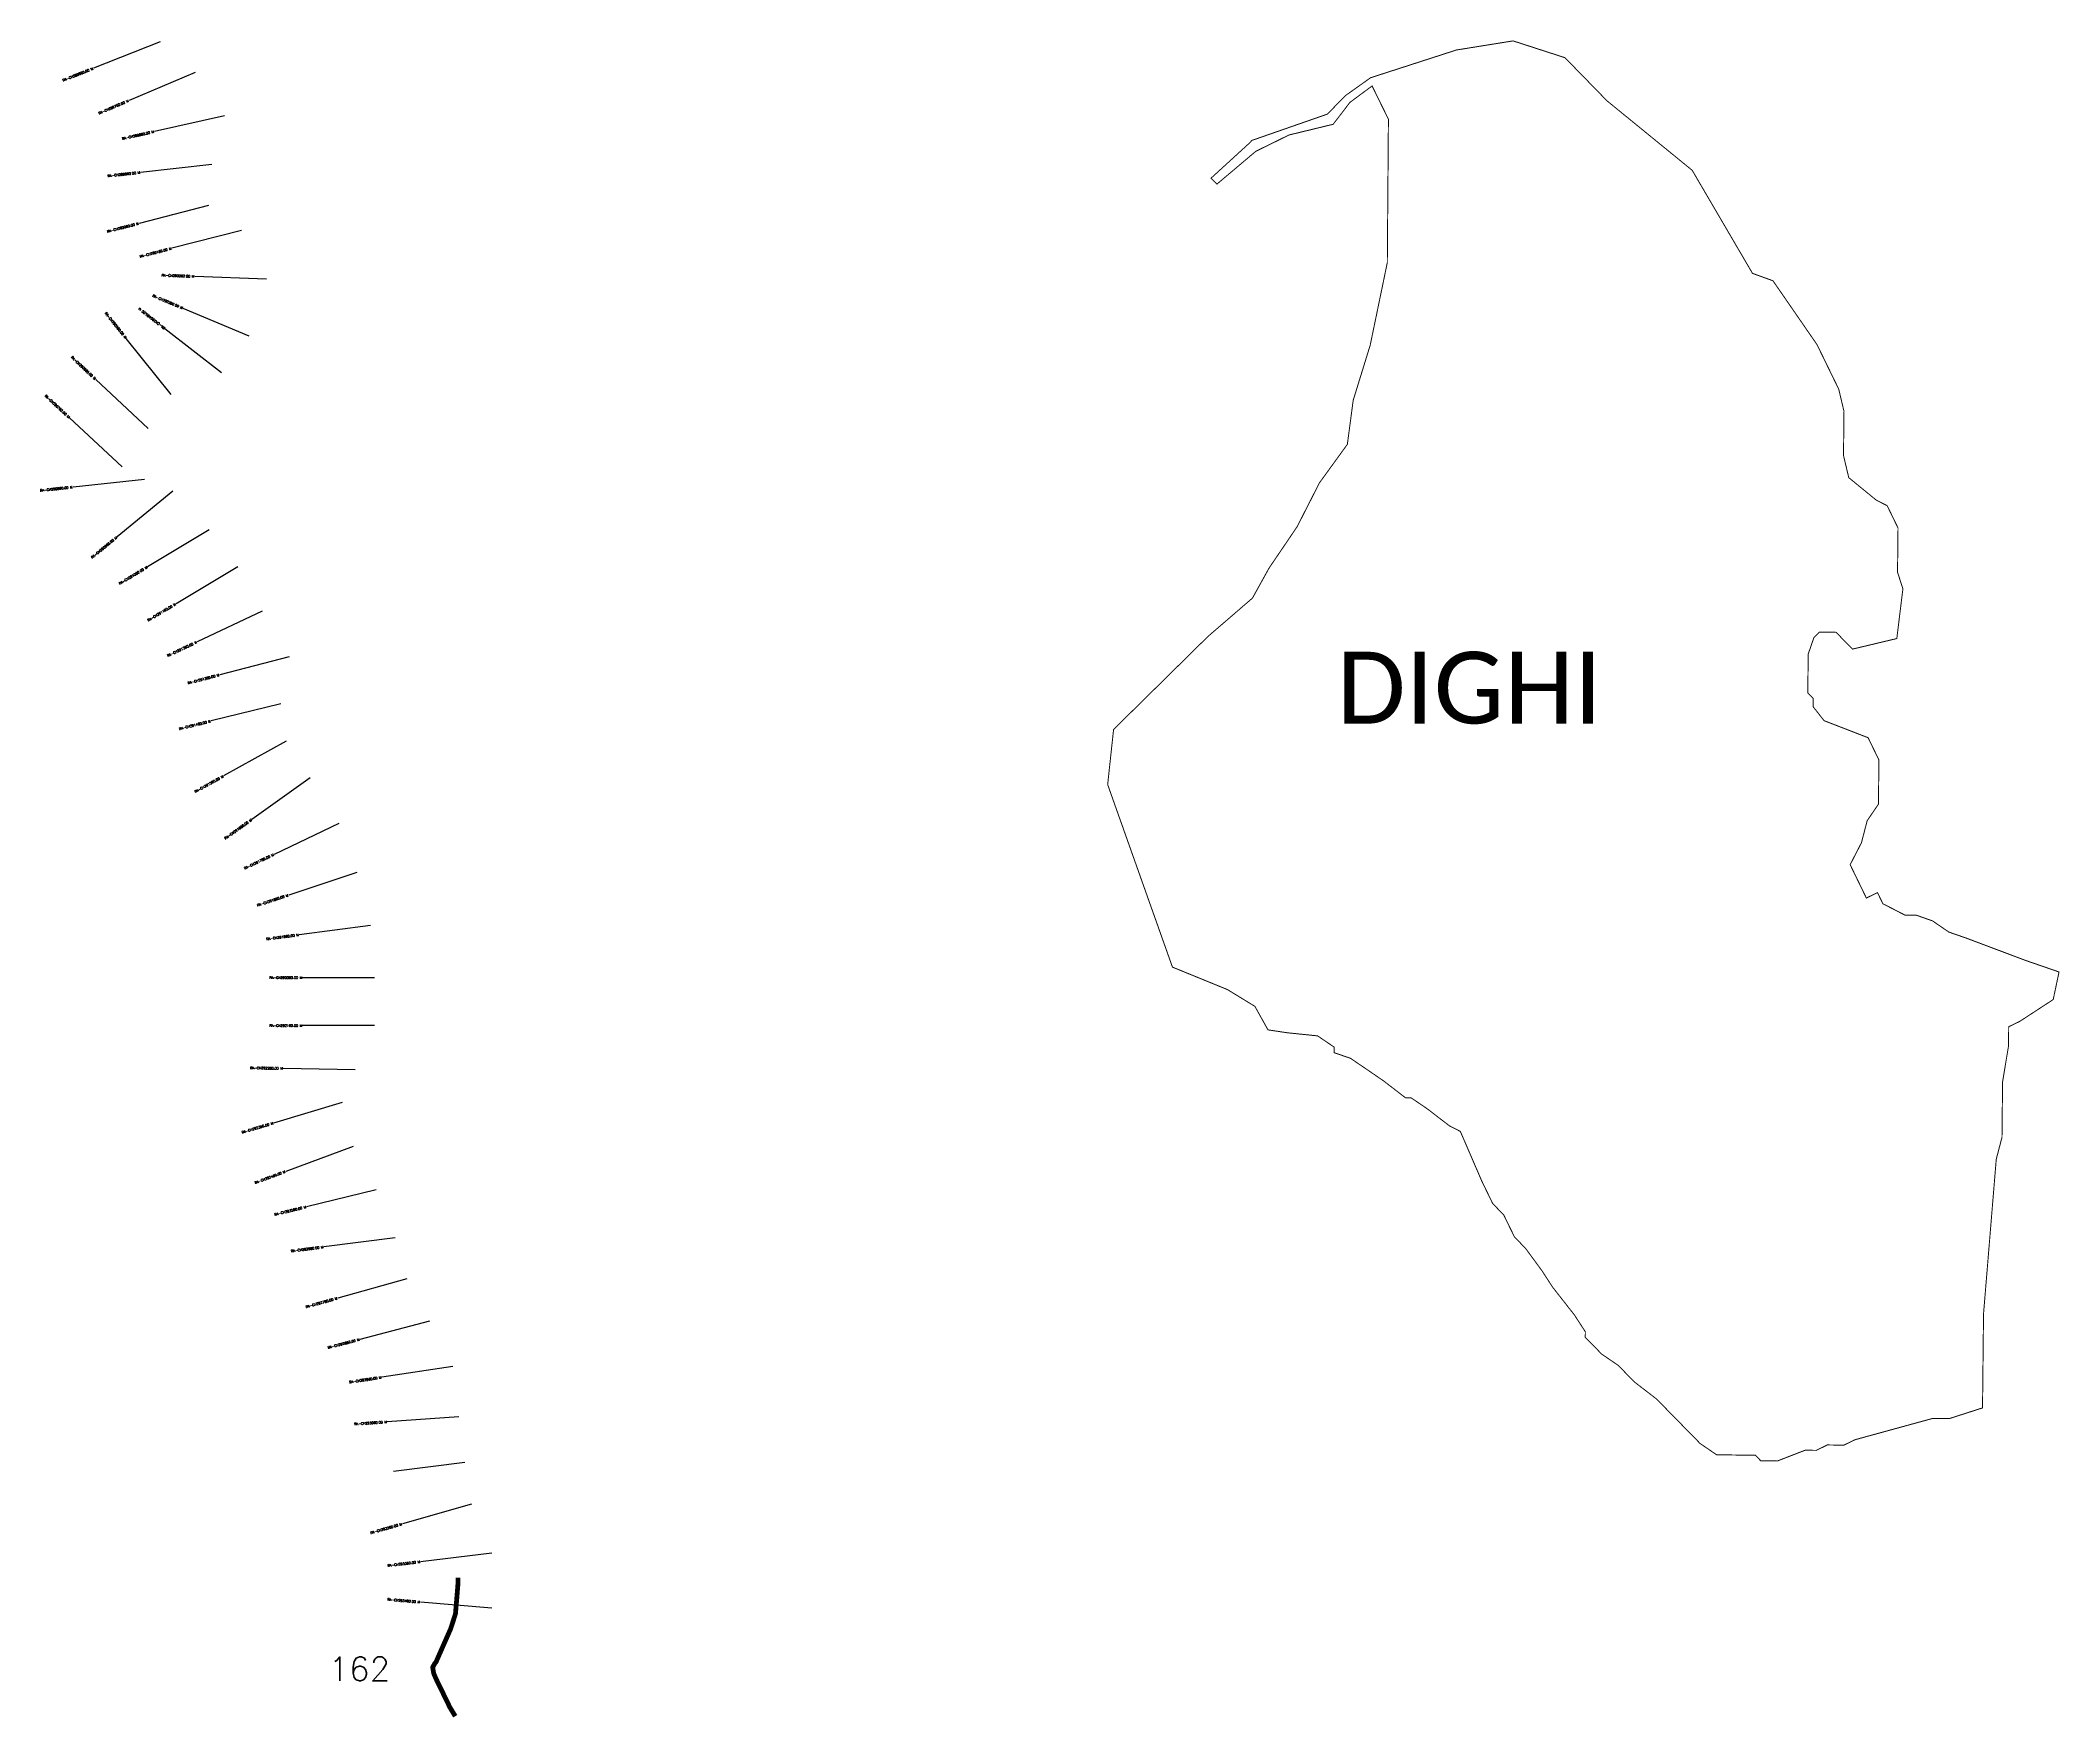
# Model space of a CAD drawing. Header units: metres. Extents: x 281616 to 285836, y 2018912 to 2022418.
import ezdxf
from ezdxf.enums import TextEntityAlignment as Align

# ---------------------------------------------------------------- set-up
doc = ezdxf.new("R2010")
doc.units = ezdxf.units.M
doc.header["$MEASUREMENT"] = 0
for name, color, linetype in [('ARTIFICIALLY PROTECTED', 4, 'Continuous'), ('CS', 134, 'Continuous'), ('CSMark', 6, 'Continuous'), ('VILLAGE NAME', 250, 'Continuous')]:
    doc.layers.add(name, color=color, linetype=linetype)
doc.styles.get("Standard").update_dxf_attribs({"font": 'simplex.shx'})

msp = doc.modelspace()

# ---------------------------------------------------------------- linework, layer by layer
at = {"color": 6, "const_width": 2, "flags": 128}
msp.add_lwpolyline([(284062.8, 2022130.4), (284143.9, 2022204.6), (284147.9, 2022209.2), (284305.8, 2022264.2), (284343.9, 2022303.1), (284396.1, 2022340.2), (284575.6, 2022398.2), (284693.9, 2022417.2), (284802.3, 2022382.1), (284890.4, 2022291.8), (285068.2, 2022146.8), (285194.2, 2021931.5), (285237, 2021916), (285329.1, 2021782.5), (285374.4, 2021689.6), (285385.4, 2021643.3), (285384.4, 2021550.9), (285395.4, 2021504.6), (285452.7, 2021457.8), (285475.7, 2021446), (285498.3, 2021399.5), (285497.3, 2021307.1), (285508.5, 2021272.3), (285495.8, 2021168.5), (285403.2, 2021146.4), (285368.9, 2021181.5), (285334.2, 2021181.8), (285322.5, 2021170.4), (285310.6, 2021135.9), (285309.8, 2021055), (285321.2, 2021043.3), (285321, 2021026), (285343.8, 2020996.9), (285435.8, 2020961.3), (285458.4, 2020914.8), (285457.4, 2020822.4), (285433.9, 2020788), (285421.9, 2020741.9), (285398.3, 2020696), (285432.2, 2020626.3), (285455.4, 2020637.6), (285466.7, 2020614.4), (285512.7, 2020590.7), (285535.8, 2020590.7), (285570.3, 2020578.6), (285604.7, 2020555.1), (285639.2, 2020543.2), (285765.8, 2020495.6), (285834.8, 2020471.8), (285822.6, 2020414.2), (285752.9, 2020368.7), (285729.6, 2020357.4), (285729.2, 2020317), (285716.8, 2020242.1), (285715.6, 2020126.5), (285703.6, 2020080.5), (285677, 2019757.3), (285674.9, 2019561), (285605.3, 2019538.6), (285570.7, 2019539), (285408.4, 2019494.5), (285385.2, 2019483.2), (285350.6, 2019483.6), (285327.4, 2019472.3), (285304.3, 2019472.6), (285246.2, 2019450.1), (285211.6, 2019450.4), (285200.2, 2019462.1), (285119.3, 2019463), (285084.9, 2019486.5), (284993.5, 2019579.8), (284947.7, 2019615), (284913.4, 2019650), (284879, 2019673.5), (284844.8, 2019708.5), (284844.9, 2019720.1), (284822.2, 2019755), (284776.6, 2019813.2), (284753.9, 2019848.1), (284719.7, 2019894.7), (284696.9, 2019918), (284674.2, 2019964.5), (284651.4, 2019987.8), (284628.8, 2020034.3), (284583.7, 2020138.7), (284560.7, 2020150.5), (284514.9, 2020185.7), (284480.5, 2020209.1), (284468.9, 2020209.1), (284423.1, 2020244.4), (284354.3, 2020291.4), (284319.8, 2020303.3), (284319.9, 2020314.9), (284285.5, 2020338.3), (284222.1, 2020344.8), (284181.7, 2020350.9), (284154.4, 2020400), (284097.1, 2020435), (283982.1, 2020482), (283846.7, 2020863.4), (283859.1, 2020978.5), (284056.5, 2021173), (284149.3, 2021253), (284184.1, 2021315.9), (284213.4, 2021359), (284242.6, 2021402.1), (284289.4, 2021494), (284347.6, 2021574.2), (284359.8, 2021666.3), (284395.3, 2021781.3), (284431.1, 2021954), (284433.4, 2022253.6), (284399.3, 2022323), (284353, 2022288.8), (284318, 2022243), (284225.7, 2022220.6), (284156.3, 2022186.5), (284075.1, 2022118), (284062.8, 2022130.4)], dxfattribs=at)
at = {"layer": 'ARTIFICIALLY PROTECTED', "const_width": 10, "flags": 128}
msp.add_lwpolyline([(282489.1, 2019206.1), (282489, 2019192.4), (282485.6, 2019151.3), (282483.8, 2019130.6), (282473.8, 2019099.5), (282456.7, 2019060.8), (282443.3, 2019030.3), (282440.1, 2019026.2), (282437.6, 2019021.5), (282436.2, 2019019), (282438.4, 2019006.1), (282443.3, 2018994.7), (282454.1, 2018972.6), (282472, 2018935.7), (282483.3, 2018916.8)], dxfattribs=at)
at = {"layer": 'CS'}
for p, q in [((281866.7, 2022415.3), (281727.3, 2022360)), ((281939.8, 2022351), (281801.7, 2022292.6)), ((282001, 2022260.9), (281854.7, 2022227.8)), ((281974.9, 2022158.7), (281825.8, 2022142.4)), ((281968, 2022073.6), (281822.8, 2022036)), ((282036.4, 2022021.2), (281891.2, 2021983.8)), ((282088.8, 2021919.1), (281938.9, 2021924.9)), ((282053, 2021800.4), (281914.7, 2021858.4)), ((282053, 2021800.4), (281914.7, 2021858.4)), ((281995.2, 2021723.5), (281876.8, 2021815.7)), ((281995.2, 2021723.5), (281876.8, 2021815.7)), ((281889.6, 2021678.6), (281795.7, 2021795.6)), ((281889.6, 2021678.6), (281795.7, 2021795.6)), ((281841.5, 2021607.2), (281732.1, 2021709.8)), ((281787.3, 2021527.5), (281677.3, 2021629.5)), ((281787.3, 2021527.5), (281677.3, 2021629.5)), ((281833.8, 2021500.9), (281684.6, 2021485)), ((281892.9, 2021476.1), (281776.9, 2021381)), ((281892.9, 2021476.1), (281776.9, 2021381)), ((281968.8, 2021395.6), (281840.3, 2021318.3)), ((281968.8, 2021395.6), (281840.3, 2021318.3)), ((282028.8, 2021318.2), (281900, 2021241.3)), ((282028.8, 2021318.2), (281900, 2021241.3)), ((282080, 2021225.5), (281944.2, 2021161.6)), ((282080, 2021225.5), (281944.2, 2021161.6)), ((282136.3, 2021130.5), (281991.2, 2021092.7)), ((282118.8, 2021032.3), (281973.3, 2020996.3)), ((282130.3, 2020954.3), (281999.2, 2020881.4)), ((282180.3, 2020877.8), (282058.3, 2020790.6)), ((282240.1, 2020782.1), (282104.7, 2020717.6)), ((282277.8, 2020679.5), (282135.3, 2020632.5)), ((282306, 2020569.2), (282157.3, 2020549.5)), ((282314.5, 2020459.9), (282164.5, 2020459.9)), ((282314.5, 2020359.9), (282164.5, 2020359.9)), ((282274, 2020267.6), (282124, 2020270.2)), ((282247.4, 2020199.2), (282103.7, 2020156.2)), ((282269.8, 2020107.1), (282129.1, 2020055.1)), ((282318.3, 2020016.8), (282172.6, 2019981.2)), ((282357.6, 2019916.3), (282208.8, 2019897.3)), ((282382.2, 2019830.5), (282237.7, 2019790.4)), ((282429.3, 2019742), (282284.2, 2019704.2)), ((282478.6, 2019647.3), (282330.2, 2019624.9)), ((282491.1, 2019542), (282341.4, 2019531.8)), ((282503.2, 2019447.2), (282354.4, 2019428.2)), ((282517.1, 2019359.7), (282372.8, 2019318.6)), ((282559.5, 2019257.2), (282410.6, 2019239.6)), ((282560.1, 2019142.6), (282410.6, 2019155.1))]:
    msp.add_line(p, q, dxfattribs=at)

# ---------------------------------------------------------------- texts
at = {"insert": (282218.7, 2019040.6), "char_height": 50, "attachment_point": 1}
msp.add_mtext_dynamic_manual_height_columns('162', width=84.374, gutter_width=1, heights=[74.2], dxfattribs=at)
at = {"layer": 'CSMark'}
for s, rotation, p in [('RA-CH289660.00 M', 21.6593, (281726.4, 2022359.6)), ('RA-CH289760.00 M', 22.9329, (281800.7, 2022292.2)), ('RA-CH289860.00 M', 12.734, (281853.7, 2022227.6)), ('RA-CH289960.00 M', 6.2303, (281824.8, 2022142.3)), ('RA-CH290060.00 M', 14.5194, (281821.8, 2022035.8)), ('RA-CH290160.00 M', 14.4615, (281890.2, 2021983.5)), ('RA-CH290260.00 M', 357.7525, (281937.9, 2021925)), ('RA-CH290560.00 M', 308.7285, (281795.1, 2021796.4)), ('RA-CH290560.00 M', 308.7285, (281795.1, 2021796.4)), ('RA-CH290360.00 M', 337.2297, (281913.8, 2021858.8)), ('RA-CH290360.00 M', 337.2297, (281913.8, 2021858.8)), ('RA-CH290660.00 M', 316.828, (281731.3, 2021710.5)), ('RA-CH290760.00 M', 317.177, (281676.6, 2021630.2)), ('RA-CH290760.00 M', 317.177, (281676.6, 2021630.2)), ('RA-CH290860.00 M', 6.0506, (281683.6, 2021484.9)), ('RA-CH290960.00 M', 39.3525, (281776.1, 2021380.4)), ('RA-CH290960.00 M', 39.3525, (281776.1, 2021380.4)), ('RA-CH291060.00 M', 31.0409, (281839.4, 2021317.8)), ('RA-CH291060.00 M', 31.0409, (281839.4, 2021317.8)), ('RA-CH291160.00 M', 30.8461, (281899.1, 2021240.8)), ('RA-CH291160.00 M', 30.8461, (281899.1, 2021240.8)), ('RA-CH291260.00 M', 25.1945, (281943.3, 2021161.2)), ('RA-CH291260.00 M', 25.1945, (281943.3, 2021161.2)), ('RA-CH291360.00 M', 14.5997, (281990.2, 2021092.4)), ('RA-CH291460.00 M', 13.9175, (281972.3, 2020996)), ('RA-CH291560.00 M', 29.0715, (281998.4, 2020880.9)), ('RA-CH291660.00 M', 35.556, (282057.4, 2020790)), ('RA-CH291760.00 M', 25.4689, (282103.8, 2020717.2)), ('RA-CH291860.00 M', 18.2479, (282134.3, 2020632.2)), ('RA-CH291960.00 M', 7.5436, (282156.3, 2020549.4)), ('RA-CH292260.00 M', 359.0362, (282123, 2020270.2)), ('RA-CH292360.00 M', 16.6315, (282102.7, 2020156)), ('RA-CH292460.00 M', 20.2858, (282128.2, 2020054.7)), ('RA-CH292560.00 M', 13.7207, (282171.6, 2019981)), ('RA-CH292660.00 M', 7.2807, (282207.8, 2019897.2)), ('RA-CH292760.00 M', 15.5392, (282236.7, 2019790.1)), ('RA-CH292860.00 M', 14.5984, (282283.2, 2019703.9)), ('RA-CH292960.00 M', 8.5672, (282329.2, 2019624.8)), ('RA-CH293060.00 M', 3.8709, (282340.4, 2019531.8)), ('RA-CH293260.00 M', 15.8871, (282371.9, 2019318.3)), ('RA-CH293360.00 M', 6.7543, (282409.6, 2019239.5)), ('RA-CH293460.00 M', 355.2175, (282409.6, 2019155.2))]:
    msp.add_text(s, height=5, rotation=rotation, dxfattribs=at).set_placement(p, align=Align.MIDDLE_RIGHT)
msp.add_text('RA-CH290460.00 M', height=5, rotation=142.0951, dxfattribs=at).set_placement((281876, 2021816.3), align=Align.MIDDLE_LEFT)
msp.add_text('RA-CH290460.00 M', height=5, rotation=142.0951, dxfattribs=at).set_placement((281876, 2021816.3), align=Align.MIDDLE_LEFT)
for s, p in [('RA-CH292060.00 M', (282163.5, 2020459.9)), ('RA-CH292160.00 M', (282163.5, 2020359.9))]:
    msp.add_text(s, height=5, dxfattribs=at).set_placement(p, align=Align.MIDDLE_RIGHT)
at = {"layer": 'VILLAGE NAME', "insert": (284325.4, 2021140.8), "char_height": 150, "attachment_point": 1}
msp.add_mtext_dynamic_manual_height_columns('{\\fCalibri|b0|i0|c0|p34;DIGHI}', width=1877.914, gutter_width=1, heights=[0], dxfattribs=at)

doc.saveas('drawing.dxf')
